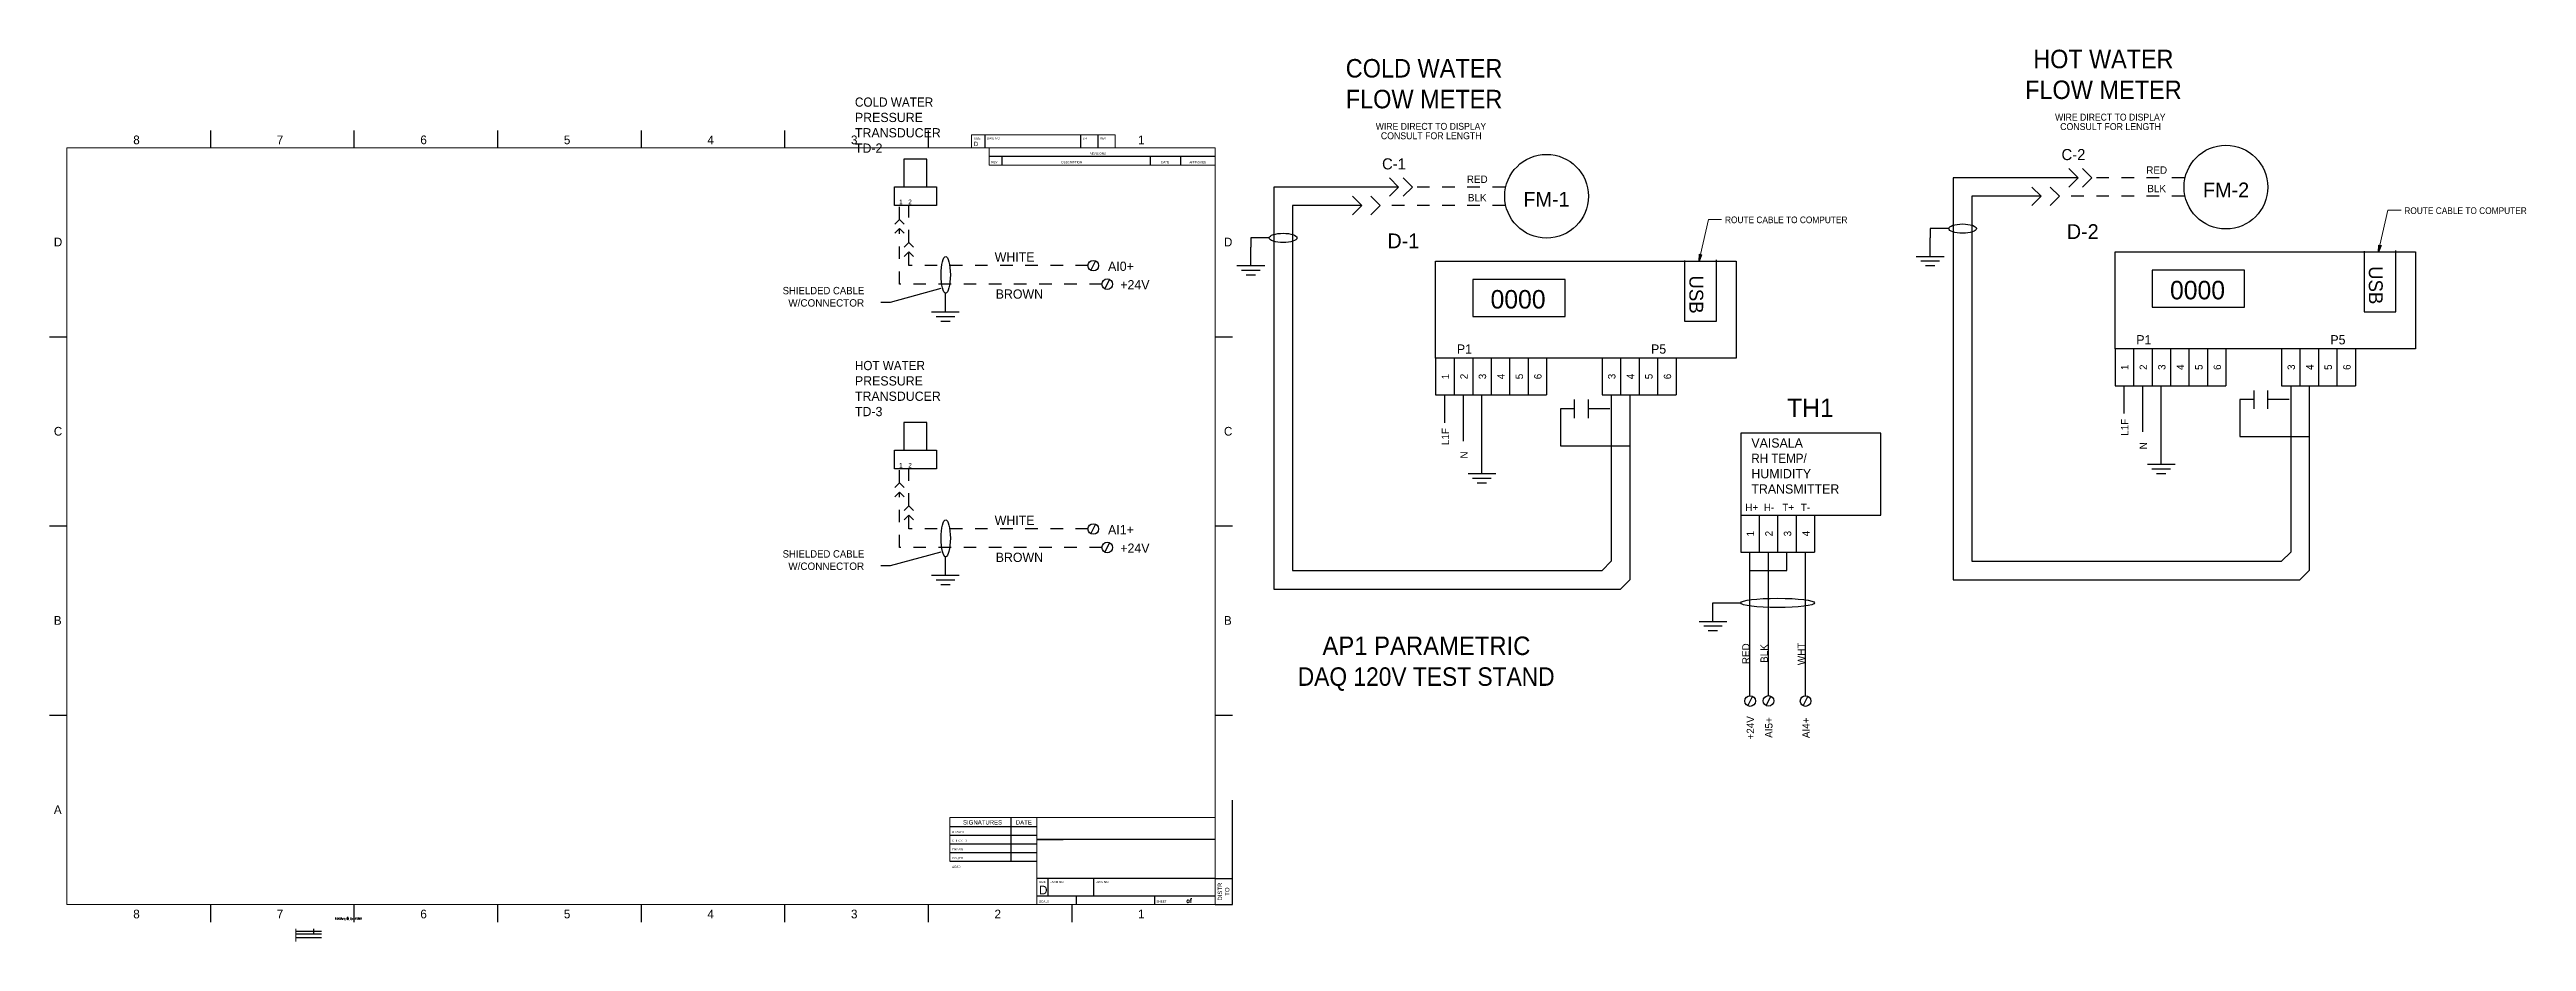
# Model space of a CAD drawing. Header units: inches. Extents: x 0.6 to 32.3, y 0.2 to 21.
# Drawn here: x 0.63 to 20.33, y 0.17 to 7.27 of the extents above; entities that cross this region are included whole.
import ezdxf

# ---------------------------------------------------------------- set-up
doc = ezdxf.new("R2010")
doc.units = ezdxf.units.IN
doc.header["$MEASUREMENT"] = 0
doc.linetypes.add('HIDDEN', pattern=[0.075, 0.05, -0.025])
for name, color, linetype in [('COMP', 3, 'Continuous'), ('DASH', 3, 'HIDDEN'), ('DEVICE', 3, 'Continuous'), ('HIDDEN', 3, 'HIDDEN'), ('SLD-0', 7, 'Continuous'), ('TEXT', 4, 'Continuous'), ('TLEBLK', 5, 'Continuous'), ('WIRE', 1, 'Continuous'), ('WIRE_BIG', 1, 'Continuous')]:
    doc.layers.add(name, color=color, linetype=linetype)
doc.styles.add('SLDTEXTSTYLE0', font='TXT')
doc.styles.add('SLDTEXTSTYLE1', font='TXT', dxfattribs={"width": 0.928571})
doc.styles.add('SLDTEXTSTYLE10', font='TXT', dxfattribs={"width": 0.9375})
doc.styles.add('SLDTEXTSTYLE13', font='TXT', dxfattribs={"width": 0.944444})
doc.styles.add('SLDTEXTSTYLE14', font='TXT', dxfattribs={"width": 0.964286})
doc.styles.add('SLDTEXTSTYLE15', font='TXT', dxfattribs={"width": 0.921053})
doc.styles.add('SLDTEXTSTYLE16', font='TXT', dxfattribs={"width": 0.95})
doc.styles.add('SLDTEXTSTYLE2', font='TXT', dxfattribs={"width": 0.916667})
doc.styles.add('SLDTEXTSTYLE23', font='TXT', dxfattribs={"width": 0.931818})
doc.styles.add('SLDTEXTSTYLE3', font='ROMANS')
doc.styles.add('SLDTEXTSTYLE31', font='TXT', dxfattribs={"width": 0.934783})

msp = doc.modelspace()

# ---------------------------------------------------------------- texts
at = {"layer": 'COMP', "style": 'SLDTEXTSTYLE0'}
for s, insert, char_height, attachment_point in [('0000', (12.31, 5.357), 0.1471, 2), ('0000', (17.715, 5.43), 0.1471, 2), ('H+', (14.118, 3.657), 0.0588, 1), ('H-', (14.265, 3.657), 0.0588, 1), ('T+', (14.412, 3.657), 0.0588, 1), ('T-', (14.559, 3.657), 0.0588, 1)]:
    msp.add_mtext(s, dxfattribs=dict(at, insert=insert, char_height=char_height, attachment_point=attachment_point))
at = {"layer": 'COMP', "char_height": 0.0588, "attachment_point": 2, "rotation": 90, "style": 'SLDTEXTSTYLE0'}
for s, insert in [('1', (17.107, 4.742)), ('2', (17.254, 4.743)), ('3', (17.401, 4.743)), ('4', (17.549, 4.743)), ('5', (17.696, 4.743)), ('6', (17.843, 4.743)), ('3', (18.431, 4.743)), ('4', (18.579, 4.743)), ('5', (18.725, 4.743)), ('6', (18.874, 4.743)), ('1', (11.703, 4.669)), ('2', (11.85, 4.669)), ('3', (11.997, 4.669)), ('4', (12.144, 4.669)), ('5', (12.291, 4.669)), ('6', (12.438, 4.669)), ('3', (13.026, 4.669)), ('4', (13.175, 4.669)), ('5', (13.321, 4.669)), ('6', (13.469, 4.669)), ('1', (14.129, 3.418)), ('2', (14.276, 3.419)), ('3', (14.424, 3.419)), ('4', (14.571, 3.419))]:
    msp.add_mtext(s, dxfattribs=dict(at, insert=insert))
at = {"layer": 'DEVICE', "char_height": 0.1103, "attachment_point": 2, "rotation": 270, "style": 'SLDTEXTSTYLE0'}
for insert in [(19.188, 5.395), (13.783, 5.321)]:
    msp.add_mtext('USB', dxfattribs=dict(at, insert=insert))
at = {"layer": 'TEXT'}
for s, insert, char_height, attachment_point, style in [('C-1', (11.323, 6.405), 0.0882, 2, 'SLDTEXTSTYLE0'), ('C-2', (16.728, 6.479), 0.0882, 2, 'SLDTEXTSTYLE0'), ('RED', (17.39, 6.341), 0.0588, 2, 'SLDTEXTSTYLE0'), ('RED', (11.985, 6.268), 0.0588, 2, 'SLDTEXTSTYLE0'), ('BLK', (11.985, 6.121), 0.0588, 2, 'SLDTEXTSTYLE0'), ('FM-1', (12.536, 6.138), 0.1176, 2, 'SLDTEXTSTYLE0'), ('BLK', (17.39, 6.194), 0.0588, 2, 'SLDTEXTSTYLE0'), ('FM-2', (17.942, 6.212), 0.1176, 2, 'SLDTEXTSTYLE0'), ('1', (7.386, 6.077), 0.0368, 1, 'SLDTEXTSTYLE0'), ('2', (7.459, 6.077), 0.0368, 1, 'SLDTEXTSTYLE0'), ('ROUTE CABLE TO COMPUTER', (13.956, 5.942), 0.05294, 1, 'SLDTEXTSTYLE31'), ('ROUTE CABLE TO COMPUTER', (19.36, 6.015), 0.05294, 1, 'SLDTEXTSTYLE31'), ('D-1', (11.397, 5.807), 0.1176, 2, 'SLDTEXTSTYLE0'), ('D-2', (16.802, 5.881), 0.1176, 2, 'SLDTEXTSTYLE0'), ('WHITE', (8.305, 5.656), 0.0735, 2, 'SLDTEXTSTYLE0'), ('AI0+', (9.151, 5.583), 0.0735, 2, 'SLDTEXTSTYLE0'), ('BROWN', (8.343, 5.362), 0.0735, 2, 'SLDTEXTSTYLE0'), ('+24V', (9.262, 5.436), 0.0735, 2, 'SLDTEXTSTYLE0'), ('P1', (17.288, 4.998), 0.0735, 2, 'SLDTEXTSTYLE0'), ('P5', (18.832, 4.998), 0.0735, 2, 'SLDTEXTSTYLE0'), ('P1', (11.883, 4.924), 0.0735, 2, 'SLDTEXTSTYLE0'), ('P5', (13.428, 4.924), 0.0735, 2, 'SLDTEXTSTYLE0'), ('TH1', (14.635, 4.493), 0.1471, 2, 'SLDTEXTSTYLE0'), ('1', (7.386, 3.981), 0.0368, 1, 'SLDTEXTSTYLE0'), ('2', (7.459, 3.981), 0.0368, 1, 'SLDTEXTSTYLE0'), ('WHITE', (8.305, 3.561), 0.0735, 2, 'SLDTEXTSTYLE0'), ('AI1+', (9.151, 3.487), 0.0735, 2, 'SLDTEXTSTYLE0'), ('BROWN', (8.343, 3.267), 0.0735, 2, 'SLDTEXTSTYLE0'), ('+24V', (9.262, 3.34), 0.0735, 2, 'SLDTEXTSTYLE0')]:
    msp.add_mtext(s, dxfattribs=dict(at, insert=insert, char_height=char_height, attachment_point=attachment_point, style=style))
at = {"layer": 'TEXT', "char_height": 0.0588, "attachment_point": 2, "rotation": 90, "style": 'SLDTEXTSTYLE0'}
for s, insert in [('L1F', (11.703, 4.191)), ('L1F', (17.107, 4.265)), ('N', (17.254, 4.118)), ('N', (11.85, 4.044)), ('RED', (14.093, 2.463)), ('BLK', (14.238, 2.465)), ('WHT', (14.534, 2.462)), ('+24V', (14.129, 1.874)), ('AI5+', (14.275, 1.876)), ('AI4+', (14.571, 1.874))]:
    msp.add_mtext(s, dxfattribs=dict(at, insert=insert))

# ---------------------------------------------------------------- blocks, each defined once
blk = doc.blocks.new('GND')
at = {"layer": 'WIRE_BIG'}
for p, q in [((0, -0.5), (0, 0)), ((-0.375, -0.5), (0.375, -0.5)), ((-0.25, -0.625), (0.25, -0.625)), ((-0.125, -0.75), (0.125, -0.75))]:
    blk.add_line(p, q, dxfattribs=at)
blk = doc.blocks.new('CIR')
at = {"layer": 'TLEBLK'}
for centre, radius in [((0, 0), 1.56), ((0, 0), 1.5), ((-1.2, 0), 0.0509), ((-1.2, 0), 0.0625), ((-1.2, 0), 0.0447), ((0, 1.2), 0.0625), ((0, 1.2), 0.0509), ((0, 1.2), 0.0447), ((1.3, 0), 0.0625), ((1.3, 0), 0.0509), ((1.3, 0), 0.0447), ((0, -1.3), 0.0625), ((0, -1.3), 0.0509), ((0, -1.3), 0.0447)]:
    blk.add_circle(centre, radius, dxfattribs=at)
for centre, start, end in [((-1.1, 0.2), 153.43495, 243.43495), ((0.3, 1.1), 63.43495, 153.43495), ((1.1, -0.2), 333.43495, 63.43495), ((-0.2, -1.1), 243.43495, 333.43495)]:
    blk.add_arc(centre, 0.28, start, end, dxfattribs=at)
blk = doc.blocks.new('GELOGO')
at = {"layer": 'SLD-0', "color": 1, "linetype": 'Continuous', "lineweight": 15}
blk.add_line((26.62, 2.75), (26.62, 1.5), dxfattribs=at)
at = {"layer": 'TLEBLK', "linetype": 'Continuous'}
for p, q in [((26.62, 2.5), (29.12, 2.5)), ((28.38, 2.25), (28.38, 2.75)), ((26.62, 2.25), (29.12, 2.25)), ((26.62, 1.88), (29.12, 1.88))]:
    blk.add_line(p, q, dxfattribs=at)
at = {"layer": 'TLEBLK'}
for p, q in [((30.46, 3.8), (30.54, 3.8)), ((30.46, 3.7), (30.53, 3.7)), ((30.51, 3.75), (30.51, 3.73)), ((30.51, 3.73), (30.53, 3.73)), ((30.54, 3.8), (30.54, 3.81)), ((30.61, 3.8), (30.69, 3.8)), ((30.61, 3.76), (30.66, 3.76)), ((30.66, 3.74), (30.61, 3.74)), ((30.61, 3.7), (30.69, 3.7)), ((30.61, 3.69), (30.69, 3.69)), ((30.66, 3.76), (30.66, 3.74)), ((30.69, 3.8), (30.69, 3.81)), ((30.69, 3.7), (30.69, 3.69)), ((30.69, 3.69), (30.69, 3.7)), ((30.74, 3.81), (30.76, 3.81)), ((30.74, 3.69), (30.76, 3.69)), ((30.83, 3.81), (30.84, 3.81)), ((30.83, 3.69), (30.84, 3.69)), ((30.91, 3.8), (30.99, 3.8)), ((30.91, 3.76), (30.95, 3.76)), ((30.95, 3.74), (30.91, 3.74)), ((30.91, 3.7), (30.99, 3.7)), ((30.91, 3.69), (30.99, 3.69)), ((30.95, 3.76), (30.95, 3.74)), ((30.99, 3.8), (30.99, 3.81)), ((30.99, 3.69), (30.99, 3.7)), ((30.99, 3.7), (30.99, 3.69)), ((31.04, 3.69), (31.05, 3.69)), ((31.05, 3.8), (31.12, 3.8)), ((31.05, 3.77), (31.12, 3.77)), ((31.12, 3.69), (31.14, 3.69)), ((31.19, 3.69), (31.2, 3.69)), ((31.2, 3.74), (31.27, 3.74)), ((31.23, 3.81), (31.24, 3.81)), ((31.27, 3.69), (31.29, 3.69)), ((31.34, 3.81), (31.35, 3.81)), ((31.34, 3.7), (31.44, 3.7)), ((31.44, 3.7), (31.44, 3.69)), ((31.61, 3.81), (31.61, 3.8)), ((31.61, 3.81), (31.61, 3.81)), ((31.61, 3.8), (31.61, 3.79)), ((31.61, 3.8), (31.61, 3.8)), ((31.61, 3.79), (31.62, 3.79)), ((31.61, 3.79), (31.61, 3.79)), ((31.61, 3.79), (31.61, 3.79)), ((31.61, 3.79), (31.61, 3.79)), ((31.61, 3.79), (31.61, 3.79)), ((31.62, 3.79), (31.62, 3.78)), ((31.62, 3.78), (31.63, 3.78)), ((31.62, 3.78), (31.62, 3.78)), ((31.62, 3.78), (31.62, 3.78)), ((31.62, 3.78), (31.62, 3.78)), ((31.62, 3.78), (31.62, 3.78)), ((31.62, 3.78), (31.62, 3.78)), ((31.62, 3.71), (31.63, 3.71)), ((31.62, 3.71), (31.62, 3.71)), ((31.62, 3.71), (31.62, 3.71)), ((31.62, 3.7), (31.62, 3.71)), ((31.62, 3.7), (31.62, 3.7)), ((31.62, 3.7), (31.62, 3.7)), ((31.62, 3.7), (31.62, 3.7)), ((31.62, 3.7), (31.62, 3.7)), ((31.62, 3.7), (31.62, 3.7)), ((31.62, 3.69), (31.62, 3.7)), ((31.62, 3.69), (31.62, 3.69)), ((31.62, 3.69), (31.62, 3.69)), ((31.62, 3.69), (31.62, 3.69)), ((31.62, 3.67), (31.62, 3.69)), ((31.62, 3.67), (31.62, 3.67)), ((31.62, 3.66), (31.62, 3.67)), ((31.62, 3.66), (31.62, 3.66)), ((31.62, 3.66), (31.62, 3.66)), ((31.62, 3.66), (31.62, 3.66)), ((31.62, 3.66), (31.62, 3.66)), ((31.62, 3.66), (31.62, 3.66)), ((31.62, 3.66), (31.62, 3.66)), ((31.62, 3.66), (31.62, 3.66)), ((31.62, 3.65), (31.62, 3.66)), ((31.63, 3.65), (31.62, 3.65)), ((31.63, 3.81), (31.63, 3.8)), ((31.63, 3.81), (31.63, 3.81)), ((31.63, 3.81), (31.63, 3.81)), ((31.64, 3.81), (31.63, 3.81)), ((31.63, 3.8), (31.63, 3.78)), ((31.63, 3.8), (31.63, 3.8)), ((31.63, 3.78), (31.63, 3.77)), ((31.63, 3.78), (31.63, 3.78)), ((31.63, 3.78), (31.64, 3.78)), ((31.63, 3.78), (31.63, 3.78)), ((31.63, 3.77), (31.63, 3.76)), ((31.63, 3.77), (31.63, 3.77)), ((31.63, 3.76), (31.64, 3.76)), ((31.63, 3.73), (31.64, 3.73)), ((31.63, 3.73), (31.63, 3.73)), ((31.63, 3.72), (31.63, 3.73)), ((31.63, 3.72), (31.63, 3.72)), ((31.63, 3.72), (31.63, 3.72)), ((31.63, 3.72), (31.63, 3.72)), ((31.63, 3.72), (31.63, 3.72)), ((31.63, 3.72), (31.63, 3.72)), ((31.63, 3.72), (31.63, 3.72)), ((31.63, 3.72), (31.63, 3.72)), ((31.63, 3.71), (31.63, 3.72)), ((31.63, 3.71), (31.63, 3.71)), ((31.63, 3.71), (31.63, 3.71)), ((31.63, 3.66), (31.63, 3.65)), ((31.64, 3.66), (31.63, 3.66)), ((31.64, 3.84), (31.64, 3.83)), ((31.65, 3.84), (31.64, 3.84)), ((31.64, 3.83), (31.64, 3.82)), ((31.64, 3.83), (31.64, 3.83)), ((31.64, 3.83), (31.64, 3.83)), ((31.64, 3.83), (31.64, 3.83)), ((31.64, 3.83), (31.64, 3.83)), ((31.64, 3.83), (31.64, 3.83)), ((31.64, 3.83), (31.64, 3.83)), ((31.64, 3.83), (31.64, 3.83)), ((31.64, 3.82), (31.64, 3.81)), ((31.64, 3.82), (31.64, 3.82)), ((31.64, 3.82), (31.64, 3.82)), ((31.64, 3.82), (31.64, 3.82)), ((31.64, 3.79), (31.65, 3.79)), ((31.64, 3.79), (31.64, 3.79)), ((31.64, 3.79), (31.64, 3.79)), ((31.64, 3.78), (31.64, 3.79)), ((31.64, 3.78), (31.64, 3.78)), ((31.64, 3.78), (31.64, 3.78)), ((31.64, 3.78), (31.64, 3.78)), ((31.64, 3.78), (31.64, 3.78)), ((31.64, 3.76), (31.65, 3.76)), ((31.64, 3.76), (31.64, 3.76)), ((31.64, 3.76), (31.64, 3.76)), ((31.64, 3.76), (31.64, 3.76)), ((31.64, 3.74), (31.65, 3.74)), ((31.64, 3.74), (31.64, 3.74)), ((31.64, 3.74), (31.64, 3.74)), ((31.64, 3.74), (31.64, 3.74)), ((31.64, 3.74), (31.64, 3.74)), ((31.64, 3.73), (31.64, 3.74)), ((31.64, 3.73), (31.64, 3.73)), ((31.64, 3.73), (31.64, 3.73)), ((31.64, 3.73), (31.64, 3.73)), ((31.64, 3.73), (31.64, 3.73)), ((31.64, 3.73), (31.64, 3.73)), ((31.64, 3.73), (31.64, 3.73)), ((31.64, 3.73), (31.64, 3.73)), ((31.64, 3.66), (31.64, 3.66)), ((31.64, 3.66), (31.64, 3.66)), ((31.64, 3.66), (31.64, 3.66)), ((31.64, 3.66), (31.64, 3.66)), ((31.64, 3.66), (31.64, 3.66)), ((31.65, 3.66), (31.64, 3.66)), ((31.65, 3.85), (31.65, 3.84)), ((31.65, 3.85), (31.65, 3.85)), ((31.65, 3.85), (31.65, 3.85)), ((31.66, 3.85), (31.65, 3.85)), ((31.65, 3.84), (31.65, 3.84)), ((31.65, 3.84), (31.65, 3.84)), ((31.65, 3.84), (31.65, 3.84)), ((31.65, 3.84), (31.65, 3.84)), ((31.65, 3.84), (31.65, 3.84)), ((31.65, 3.84), (31.65, 3.84)), ((31.65, 3.8), (31.66, 3.8)), ((31.65, 3.8), (31.65, 3.8)), ((31.65, 3.8), (31.65, 3.8)), ((31.65, 3.8), (31.65, 3.8)), ((31.65, 3.8), (31.65, 3.8)), ((31.65, 3.79), (31.65, 3.8)), ((31.65, 3.79), (31.65, 3.79)), ((31.65, 3.79), (31.65, 3.79)), ((31.65, 3.79), (31.65, 3.79)), ((31.65, 3.79), (31.65, 3.79)), ((31.65, 3.76), (31.66, 3.76)), ((31.65, 3.76), (31.65, 3.76)), ((31.65, 3.75), (31.66, 3.75)), ((31.65, 3.74), (31.65, 3.75)), ((31.65, 3.74), (31.65, 3.74)), ((31.65, 3.74), (31.65, 3.74)), ((31.65, 3.74), (31.65, 3.74)), ((31.65, 3.74), (31.65, 3.74)), ((31.65, 3.68), (31.65, 3.67)), ((31.65, 3.68), (31.65, 3.68)), ((31.65, 3.68), (31.65, 3.68)), ((31.66, 3.68), (31.65, 3.68)), ((31.65, 3.67), (31.65, 3.66)), ((31.65, 3.67), (31.65, 3.67)), ((31.65, 3.67), (31.65, 3.67)), ((31.65, 3.67), (31.65, 3.67)), ((31.65, 3.67), (31.65, 3.67)), ((31.65, 3.67), (31.65, 3.67)), ((31.65, 3.66), (31.65, 3.66)), ((31.65, 3.66), (31.65, 3.66)), ((31.66, 3.85), (31.66, 3.85)), ((31.66, 3.85), (31.66, 3.85)), ((31.66, 3.84), (31.66, 3.85)), ((31.66, 3.84), (31.66, 3.84)), ((31.66, 3.84), (31.66, 3.84)), ((31.67, 3.84), (31.66, 3.84)), ((31.66, 3.82), (31.67, 3.82)), ((31.66, 3.82), (31.66, 3.82)), ((31.66, 3.82), (31.66, 3.82)), ((31.66, 3.81), (31.66, 3.82)), ((31.66, 3.81), (31.66, 3.81)), ((31.66, 3.81), (31.66, 3.81)), ((31.66, 3.81), (31.66, 3.81)), ((31.66, 3.81), (31.66, 3.81)), ((31.66, 3.81), (31.66, 3.81)), ((31.66, 3.81), (31.66, 3.81)), ((31.66, 3.81), (31.66, 3.81)), ((31.66, 3.8), (31.66, 3.81)), ((31.66, 3.8), (31.66, 3.8)), ((31.66, 3.8), (31.66, 3.8)), ((31.66, 3.8), (31.66, 3.8)), ((31.66, 3.8), (31.66, 3.8)), ((31.66, 3.8), (31.66, 3.8)), ((31.66, 3.8), (31.66, 3.8)), ((31.66, 3.77), (31.67, 3.77)), ((31.66, 3.77), (31.66, 3.77)), ((31.66, 3.77), (31.66, 3.77)), ((31.66, 3.76), (31.66, 3.77)), ((31.66, 3.76), (31.66, 3.75)), ((31.67, 3.76), (31.66, 3.76)), ((31.66, 3.76), (31.66, 3.76)), ((31.66, 3.76), (31.66, 3.76)), ((31.66, 3.75), (31.67, 3.75)), ((31.66, 3.75), (31.66, 3.75)), ((31.66, 3.75), (31.66, 3.75)), ((31.66, 3.75), (31.66, 3.75)), ((31.66, 3.75), (31.66, 3.75)), ((31.66, 3.75), (31.66, 3.75)), ((31.66, 3.75), (31.66, 3.74)), ((31.66, 3.74), (31.66, 3.72)), ((31.66, 3.72), (31.66, 3.71)), ((31.66, 3.72), (31.66, 3.72)), ((31.66, 3.71), (31.66, 3.7)), ((31.66, 3.71), (31.66, 3.71)), ((31.66, 3.7), (31.66, 3.69)), ((31.66, 3.7), (31.66, 3.7)), ((31.66, 3.69), (31.66, 3.68)), ((31.66, 3.69), (31.66, 3.69)), ((31.66, 3.69), (31.66, 3.69)), ((31.66, 3.69), (31.66, 3.69)), ((31.66, 3.69), (31.66, 3.69)), ((31.66, 3.68), (31.66, 3.68)), ((31.66, 3.68), (31.66, 3.68)), ((31.67, 3.82), (31.67, 3.84)), ((31.67, 3.79), (31.67, 3.78)), ((31.67, 3.79), (31.67, 3.79)), ((31.67, 3.79), (31.67, 3.79)), ((31.67, 3.78), (31.67, 3.79)), ((31.67, 3.78), (31.67, 3.77)), ((31.67, 3.78), (31.67, 3.78)), ((31.67, 3.78), (31.67, 3.78)), ((31.67, 3.78), (31.67, 3.78)), ((31.67, 3.78), (31.67, 3.78)), ((31.67, 3.78), (31.67, 3.78)), ((31.67, 3.78), (31.67, 3.78)), ((31.67, 3.78), (31.67, 3.78)), ((31.67, 3.78), (31.67, 3.78)), ((31.67, 3.78), (31.67, 3.78)), ((31.67, 3.77), (31.67, 3.78)), ((31.67, 3.77), (31.67, 3.76)), ((31.67, 3.77), (31.67, 3.77)), ((31.67, 3.77), (31.67, 3.77)), ((31.67, 3.77), (31.67, 3.77)), ((31.67, 3.77), (31.67, 3.77)), ((31.67, 3.76), (31.68, 3.76)), ((31.67, 3.76), (31.67, 3.76)), ((31.67, 3.76), (31.67, 3.76)), ((31.67, 3.76), (31.67, 3.76)), ((31.67, 3.76), (31.67, 3.76)), ((31.67, 3.75), (31.67, 3.76)), ((31.68, 3.77), (31.69, 3.77)), ((31.68, 3.77), (31.68, 3.77)), ((31.68, 3.77), (31.68, 3.77)), ((31.68, 3.76), (31.68, 3.77)), ((31.68, 3.76), (31.68, 3.76)), ((31.68, 3.76), (31.68, 3.76)), ((31.68, 3.76), (31.68, 3.76)), ((31.68, 3.76), (31.68, 3.76)), ((31.69, 3.78), (31.7, 3.78)), ((31.69, 3.78), (31.69, 3.78)), ((31.69, 3.78), (31.69, 3.78)), ((31.69, 3.78), (31.69, 3.78)), ((31.69, 3.77), (31.69, 3.78)), ((31.69, 3.77), (31.69, 3.77)), ((31.69, 3.77), (31.69, 3.77)), ((31.69, 3.77), (31.69, 3.77)), ((31.69, 3.77), (31.69, 3.77)), ((31.69, 3.72), (31.69, 3.71)), ((31.7, 3.72), (31.69, 3.72)), ((31.69, 3.71), (31.69, 3.7)), ((31.69, 3.71), (31.69, 3.71)), ((31.69, 3.7), (31.69, 3.69)), ((31.69, 3.7), (31.69, 3.7)), ((31.69, 3.69), (31.7, 3.69)), ((31.7, 3.79), (31.71, 3.79)), ((31.7, 3.79), (31.7, 3.79)), ((31.7, 3.79), (31.7, 3.79)), ((31.7, 3.78), (31.7, 3.79)), ((31.7, 3.78), (31.7, 3.78)), ((31.7, 3.78), (31.7, 3.78)), ((31.7, 3.78), (31.7, 3.78)), ((31.7, 3.78), (31.7, 3.78)), ((31.7, 3.78), (31.7, 3.78)), ((31.7, 3.75), (31.7, 3.74)), ((31.7, 3.75), (31.7, 3.75)), ((31.7, 3.75), (31.7, 3.75)), ((31.71, 3.75), (31.7, 3.75)), ((31.7, 3.74), (31.7, 3.73)), ((31.7, 3.74), (31.7, 3.74)), ((31.7, 3.74), (31.7, 3.74)), ((31.7, 3.74), (31.7, 3.74)), ((31.7, 3.73), (31.7, 3.72)), ((31.7, 3.73), (31.7, 3.73)), ((31.7, 3.73), (31.7, 3.73)), ((31.7, 3.73), (31.7, 3.73)), ((31.7, 3.69), (31.7, 3.68)), ((31.7, 3.69), (31.7, 3.69)), ((31.7, 3.69), (31.7, 3.69)), ((31.7, 3.68), (31.7, 3.67)), ((31.7, 3.68), (31.7, 3.68)), ((31.7, 3.68), (31.7, 3.68)), ((31.7, 3.68), (31.7, 3.68)), ((31.7, 3.68), (31.7, 3.68)), ((31.7, 3.68), (31.7, 3.68)), ((31.7, 3.68), (31.7, 3.68)), ((31.7, 3.67), (31.71, 3.67)), ((31.71, 3.83), (31.71, 3.82)), ((31.71, 3.83), (31.71, 3.83)), ((31.71, 3.83), (31.71, 3.83)), ((31.72, 3.83), (31.71, 3.83)), ((31.71, 3.82), (31.71, 3.8)), ((31.71, 3.82), (31.71, 3.82)), ((31.71, 3.82), (31.71, 3.82)), ((31.71, 3.82), (31.71, 3.82)), ((31.71, 3.8), (31.71, 3.79)), ((31.71, 3.8), (31.71, 3.8)), ((31.71, 3.8), (31.71, 3.8)), ((31.71, 3.8), (31.71, 3.8)), ((31.71, 3.8), (31.72, 3.8)), ((31.71, 3.8), (31.71, 3.8)), ((31.71, 3.8), (31.71, 3.8)), ((31.71, 3.8), (31.71, 3.8)), ((31.71, 3.79), (31.71, 3.8)), ((31.71, 3.79), (31.72, 3.78)), ((31.71, 3.79), (31.71, 3.79)), ((31.71, 3.79), (31.71, 3.79)), ((31.71, 3.79), (31.71, 3.79)), ((31.71, 3.79), (31.71, 3.79)), ((31.71, 3.79), (31.71, 3.79)), ((31.71, 3.79), (31.71, 3.79)), ((31.72, 3.77), (31.71, 3.76)), ((31.71, 3.76), (31.71, 3.75)), ((31.71, 3.76), (31.71, 3.76)), ((31.71, 3.76), (31.71, 3.76)), ((31.71, 3.76), (31.71, 3.76)), ((31.71, 3.76), (31.71, 3.76)), ((31.71, 3.76), (31.71, 3.76)), ((31.71, 3.76), (31.71, 3.76)), ((31.71, 3.76), (31.71, 3.76)), ((31.71, 3.67), (31.71, 3.66)), ((31.71, 3.67), (31.71, 3.67)), ((31.71, 3.67), (31.71, 3.67)), ((31.71, 3.67), (31.71, 3.67)), ((31.71, 3.67), (31.71, 3.67)), ((31.71, 3.67), (31.71, 3.67)), ((31.71, 3.67), (31.71, 3.67)), ((31.71, 3.66), (31.72, 3.66)), ((31.71, 3.66), (31.71, 3.66)), ((31.71, 3.66), (31.71, 3.66)), ((31.71, 3.66), (31.71, 3.66)), ((31.71, 3.66), (31.71, 3.66)), ((31.72, 3.85), (31.72, 3.84)), ((31.72, 3.85), (31.72, 3.85)), ((31.72, 3.85), (31.72, 3.85)), ((31.73, 3.85), (31.72, 3.85)), ((31.72, 3.84), (31.72, 3.83)), ((31.72, 3.84), (31.72, 3.84)), ((31.72, 3.84), (31.72, 3.84)), ((31.72, 3.84), (31.72, 3.84)), ((31.72, 3.84), (31.72, 3.84)), ((31.72, 3.84), (31.72, 3.84)), ((31.72, 3.84), (31.72, 3.84)), ((31.72, 3.83), (31.72, 3.83)), ((31.72, 3.81), (31.73, 3.81)), ((31.72, 3.81), (31.72, 3.81)), ((31.72, 3.81), (31.72, 3.81)), ((31.72, 3.8), (31.72, 3.81)), ((31.72, 3.8), (31.72, 3.8)), ((31.72, 3.78), (31.73, 3.78)), ((31.72, 3.78), (31.72, 3.78)), ((31.72, 3.78), (31.72, 3.78)), ((31.72, 3.78), (31.72, 3.78)), ((31.72, 3.78), (31.72, 3.78)), ((31.72, 3.78), (31.72, 3.78)), ((31.72, 3.77), (31.72, 3.77)), ((31.72, 3.77), (31.72, 3.77)), ((31.72, 3.77), (31.72, 3.77)), ((31.72, 3.77), (31.72, 3.77)), ((31.72, 3.77), (31.72, 3.77)), ((31.72, 3.77), (31.72, 3.77)), ((31.72, 3.77), (31.72, 3.77)), ((31.72, 3.77), (31.72, 3.77)), ((31.72, 3.77), (31.72, 3.77)), ((31.73, 3.77), (31.72, 3.77)), ((31.72, 3.73), (31.72, 3.72)), ((31.72, 3.73), (31.72, 3.73)), ((31.72, 3.73), (31.72, 3.73)), ((31.72, 3.73), (31.72, 3.73)), ((31.72, 3.73), (31.72, 3.73)), ((31.73, 3.73), (31.72, 3.73)), ((31.72, 3.72), (31.72, 3.71)), ((31.72, 3.72), (31.72, 3.72)), ((31.72, 3.71), (31.72, 3.7)), ((31.72, 3.71), (31.72, 3.71)), ((31.72, 3.71), (31.72, 3.71)), ((31.72, 3.71), (31.72, 3.71)), ((31.72, 3.7), (31.72, 3.69)), ((31.72, 3.7), (31.72, 3.7)), ((31.72, 3.7), (31.72, 3.7)), ((31.72, 3.7), (31.72, 3.7)), ((31.72, 3.7), (31.72, 3.7)), ((31.72, 3.7), (31.72, 3.7)), ((31.72, 3.69), (31.73, 3.69)), ((31.72, 3.66), (31.73, 3.66)), ((31.72, 3.66), (31.72, 3.66)), ((31.73, 3.85), (31.73, 3.85)), ((31.73, 3.85), (31.73, 3.85)), ((31.73, 3.83), (31.73, 3.85)), ((31.73, 3.83), (31.73, 3.83)), ((31.73, 3.83), (31.73, 3.83)), ((31.73, 3.83), (31.73, 3.83)), ((31.73, 3.82), (31.73, 3.83)), ((31.73, 3.82), (31.73, 3.82)), ((31.73, 3.82), (31.73, 3.82)), ((31.73, 3.82), (31.73, 3.82)), ((31.73, 3.81), (31.73, 3.82)), ((31.73, 3.81), (31.73, 3.81)), ((31.73, 3.81), (31.73, 3.81)), ((31.73, 3.78), (31.73, 3.77)), ((31.73, 3.78), (31.73, 3.78)), ((31.73, 3.77), (31.73, 3.78)), ((31.73, 3.78), (31.73, 3.77)), ((31.73, 3.77), (31.73, 3.77)), ((31.73, 3.77), (31.73, 3.77)), ((31.73, 3.74), (31.73, 3.73)), ((31.73, 3.74), (31.73, 3.74)), ((31.73, 3.74), (31.73, 3.74)), ((31.75, 3.74), (31.73, 3.74)), ((31.73, 3.73), (31.73, 3.73)), ((31.73, 3.73), (31.73, 3.73)), ((31.73, 3.7), (31.73, 3.7)), ((31.73, 3.69), (31.73, 3.7)), ((31.73, 3.66), (31.74, 3.66)), ((31.73, 3.66), (31.73, 3.66)), ((31.73, 3.66), (31.73, 3.66)), ((31.73, 3.66), (31.73, 3.66)), ((31.73, 3.66), (31.73, 3.66)), ((31.73, 3.66), (31.73, 3.66)), ((31.73, 3.66), (31.73, 3.66)), ((31.74, 3.67), (31.75, 3.67)), ((31.74, 3.66), (31.74, 3.67)), ((31.74, 3.66), (31.74, 3.66)), ((31.74, 3.66), (31.74, 3.66)), ((31.74, 3.66), (31.74, 3.66)), ((31.74, 3.66), (31.74, 3.66)), ((31.74, 3.66), (31.74, 3.66)), ((31.74, 3.66), (31.74, 3.66)), ((31.75, 3.74), (31.75, 3.74)), ((31.75, 3.74), (31.75, 3.74)), ((31.75, 3.73), (31.75, 3.74)), ((31.75, 3.73), (31.75, 3.73)), ((31.75, 3.73), (31.75, 3.73)), ((31.75, 3.73), (31.75, 3.73)), ((31.75, 3.73), (31.75, 3.73)), ((31.75, 3.73), (31.75, 3.73)), ((31.75, 3.73), (31.75, 3.73)), ((31.75, 3.73), (31.75, 3.73)), ((31.75, 3.72), (31.75, 3.73)), ((31.76, 3.72), (31.75, 3.72)), ((31.75, 3.69), (31.76, 3.69)), ((31.75, 3.69), (31.75, 3.69)), ((31.75, 3.69), (31.75, 3.69)), ((31.75, 3.68), (31.75, 3.69)), ((31.75, 3.68), (31.75, 3.68)), ((31.75, 3.68), (31.75, 3.68)), ((31.75, 3.68), (31.75, 3.68)), ((31.75, 3.68), (31.75, 3.68)), ((31.75, 3.68), (31.75, 3.68)), ((31.75, 3.67), (31.75, 3.68)), ((31.75, 3.67), (31.75, 3.67)), ((31.75, 3.67), (31.75, 3.67)), ((31.75, 3.67), (31.75, 3.67)), ((31.75, 3.67), (31.75, 3.67)), ((31.76, 3.72), (31.76, 3.72)), ((31.76, 3.72), (31.76, 3.72)), ((31.76, 3.7), (31.76, 3.72)), ((31.76, 3.7), (31.76, 3.7)), ((31.76, 3.69), (31.76, 3.7)), ((31.95, 3.8), (32.04, 3.8)), ((31.95, 3.76), (32, 3.76)), ((32, 3.74), (31.95, 3.74)), ((31.95, 3.7), (32.04, 3.7)), ((31.95, 3.69), (32.04, 3.69)), ((32, 3.76), (32, 3.74)), ((32.04, 3.8), (32.04, 3.81)), ((32.04, 3.7), (32.04, 3.69)), ((32.04, 3.69), (32.04, 3.7)), ((32.09, 3.81), (32.1, 3.81)), ((32.09, 3.7), (32.19, 3.7)), ((32.19, 3.7), (32.19, 3.69)), ((32.25, 3.8), (32.33, 3.8)), ((32.25, 3.76), (32.3, 3.76)), ((32.3, 3.74), (32.25, 3.74)), ((32.25, 3.7), (32.33, 3.7)), ((32.25, 3.69), (32.33, 3.69)), ((32.3, 3.76), (32.3, 3.74)), ((32.33, 3.8), (32.33, 3.81)), ((32.33, 3.69), (32.33, 3.7)), ((32.33, 3.7), (32.33, 3.69)), ((32.4, 3.8), (32.46, 3.8)), ((32.4, 3.7), (32.46, 3.7)), ((32.47, 3.79), (32.48, 3.79)), ((32.47, 3.71), (32.48, 3.71)), ((32.54, 3.81), (32.54, 3.8)), ((32.54, 3.8), (32.64, 3.8)), ((32.58, 3.69), (32.6, 3.69)), ((32.64, 3.8), (32.64, 3.81)), ((32.69, 3.69), (32.7, 3.69)), ((32.7, 3.8), (32.77, 3.8)), ((32.7, 3.77), (32.77, 3.77)), ((32.77, 3.69), (32.79, 3.69)), ((32.84, 3.81), (32.84, 3.8)), ((32.84, 3.8), (32.89, 3.8)), ((32.84, 3.7), (32.89, 3.7)), ((32.84, 3.69), (32.84, 3.7)), ((32.89, 3.8), (32.89, 3.81)), ((32.89, 3.7), (32.89, 3.69)), ((32.96, 3.8), (33.02, 3.8)), ((32.96, 3.7), (33.02, 3.7)), ((33.03, 3.79), (33.04, 3.79)), ((33.03, 3.71), (33.04, 3.71))]:
    blk.add_line(p, q, dxfattribs=at)
at = {"color": 7, "linetype": 'Continuous', "xscale": 0.02757352941176471, "yscale": 0.02757352941176471, "zscale": 0.02757352941176471}
blk.add_blockref('CIR', (31.69, 3.75), dxfattribs=at)
at = {"layer": 'TLEBLK', "style": 'SLDTEXTSTYLE0'}
for s, insert, char_height, attachment_point in [('G', (30.45, 3.8), 0.125, 1), ('G', (30.46, 3.8), 0.125, 1), ('E', (30.59, 3.8), 0.125, 1), ('E', (30.61, 3.8), 0.125, 1), ('N', (30.74, 3.8), 0.125, 1), ('N', (30.76, 3.8), 0.125, 1), ('E', (30.89, 3.8), 0.125, 1), ('E', (30.91, 3.8), 0.125, 1), ('R', (31.04, 3.8), 0.125, 1), ('R', (31.05, 3.8), 0.125, 1), ('A', (31.19, 3.8), 0.125, 1), ('A', (31.2, 3.8), 0.125, 1), ('DEPT', (31.5, 3.56), 0.0625, 3), ('L', (31.34, 3.8), 0.125, 1), ('L', (31.35, 3.8), 0.125, 1), ('LCTN', (31.88, 3.56), 0.0625, 1), ('E', (31.94, 3.8), 0.125, 1), ('E', (31.95, 3.8), 0.125, 1), ('L', (32.09, 3.8), 0.125, 1), ('L', (32.1, 3.8), 0.125, 1), ('E', (32.23, 3.8), 0.125, 1), ('E', (32.25, 3.8), 0.125, 1), ('C', (32.38, 3.8), 0.125, 1), ('C', (32.4, 3.8), 0.125, 1), ('T', (32.54, 3.8), 0.125, 1), ('T', (32.55, 3.8), 0.125, 1), ('R', (32.69, 3.8), 0.125, 1), ('R', (32.7, 3.8), 0.125, 1), ('I', (32.84, 3.8), 0.125, 1), ('I', (32.85, 3.8), 0.125, 1), ('C', (32.95, 3.8), 0.125, 1), ('C', (32.96, 3.8), 0.125, 1)]:
    blk.add_mtext(s, dxfattribs=dict(at, insert=insert, char_height=char_height, attachment_point=attachment_point))
blk = doc.blocks.new('DTIT')
at = {"layer": 'SLD-0', "color": 1, "linetype": 'Continuous', "lineweight": 15}
for p, q in [((0.75, 22.375), (33.75, 22.375)), ((0.75, 0.625), (0.75, 22.375)), ((33.75, 22.375), (33.75, 0.625)), ((33.75, 0.625), (0.75, 0.625))]:
    blk.add_line(p, q, dxfattribs=at)
at = {"layer": 'TLEBLK'}
for p, q in [((4.875, 22.875), (4.875, 22.375)), ((9, 22.875), (9, 22.375)), ((13.125, 22.875), (13.125, 22.375)), ((17.25, 22.875), (17.25, 22.375)), ((21.375, 22.875), (21.375, 22.375)), ((25.5, 22.875), (25.5, 22.375)), ((27.125, 22.75), (27.125, 22.375)), ((33.75, 22.125), (27.25, 22.125)), ((27.625, 21.875), (27.625, 22.125)), ((29.875, 22.75), (29.875, 22.375)), ((30.375, 22.75), (30.375, 22.375)), ((31.875, 22.125), (31.875, 21.875)), ((32.75, 22.125), (32.75, 21.875)), ((0.75, 16.938), (0.25, 16.938)), ((34.25, 16.938), (33.75, 16.938)), ((0.75, 11.5), (0.25, 11.5)), ((34.25, 11.5), (33.75, 11.5)), ((0.75, 6.062), (0.25, 6.062)), ((34.25, 6.062), (33.75, 6.062)), ((34.25, 0.625), (34.25, 3.625)), ((26.125, 2.875), (28.625, 2.875)), ((27.875, 3.125), (27.875, 1.875)), ((26.125, 2.625), (28.625, 2.625)), ((26.125, 2.375), (28.625, 2.375)), ((28.625, 2.5), (29.375, 2.5)), ((33.75, 2.5), (28.625, 2.5)), ((28.625, 2.5), (29.375, 2.5)), ((26.125, 2.125), (28.625, 2.125)), ((26.125, 1.875), (28.625, 1.875)), ((33.75, 1.375), (28.625, 1.375)), ((28.625, 0.875), (33.75, 0.875)), ((28.938, 1.375), (28.938, 0.875)), ((29.75, 0.875), (29.75, 0.625)), ((30.25, 1.375), (30.25, 0.875)), ((32, 0.875), (32, 0.625)), ((33.75, 1.375), (34.25, 1.375)), ((4.875, 0.625), (4.875, 0.125)), ((9, 0.625), (9, 0.125)), ((13.125, 0.625), (13.125, 0.125)), ((17.25, 0.625), (17.25, 0.125)), ((21.375, 0.625), (21.375, 0.125)), ((25.5, 0.625), (25.5, 0.125)), ((29.625, 0.625), (29.625, 0.125))]:
    blk.add_line(p, q, dxfattribs=at)
at = {"layer": 'TLEBLK', "color": 1, "lineweight": 15}
for p, q in [((26.75, 22.375), (26.75, 22.75)), ((26.75, 22.75), (30.875, 22.75)), ((27.25, 21.875), (27.25, 22.375)), ((30.875, 22.75), (30.875, 22.375)), ((33.75, 21.875), (27.25, 21.875)), ((26.125, 3.125), (26.125, 1.875)), ((33.75, 3.125), (26.125, 3.125)), ((28.625, 3.125), (28.625, 0.625))]:
    blk.add_line(p, q, dxfattribs=at)
at = {"layer": 'TLEBLK', "linetype": 'Continuous'}
blk.add_line((33.75, 0.625), (34.25, 0.625), dxfattribs=at)
at = {"color": 7, "linetype": 'Continuous', "xscale": 0.2941176470588235, "yscale": 0.2941176470588235, "zscale": 0.2941176470588235}
blk.add_blockref('GELOGO', (-0.5, -0.875), dxfattribs=at)
at = {"layer": 'TLEBLK'}
for s, insert, char_height, attachment_point, style in [('8', (2.75, 22.731), 0.25, 2, 'SLDTEXTSTYLE0'), ('7', (6.875, 22.731), 0.25, 2, 'SLDTEXTSTYLE0'), ('6', (11, 22.731), 0.25, 2, 'SLDTEXTSTYLE0'), ('5', (15.125, 22.731), 0.25, 2, 'SLDTEXTSTYLE0'), ('4', (19.25, 22.731), 0.25, 2, 'SLDTEXTSTYLE0'), ('3', (23.375, 22.731), 0.25, 2, 'SLDTEXTSTYLE0'), ('SIZE', (26.812, 22.683), 0.0625, 1, 'SLDTEXTSTYLE0'), ('D', (26.812, 22.553), 0.125, 1, 'SLDTEXTSTYLE0'), ('DWG NO', (27.188, 22.683), 0.0625, 1, 'SLDTEXTSTYLE2'), ('SH', (29.938, 22.683), 0.0625, 1, 'SLDTEXTSTYLE0'), ('REVISIONS', (30.374, 22.245), 0.0625, 2, 'SLDTEXTSTYLE0'), ('REV', (30.438, 22.683), 0.0625, 1, 'SLDTEXTSTYLE0'), ('1', (31.624, 22.731), 0.25, 2, 'SLDTEXTSTYLE0'), ('REV', (27.312, 21.995), 0.0625, 1, 'SLDTEXTSTYLE0'), ('DESCRIPTION', (29.625, 21.995), 0.0625, 2, 'SLDTEXTSTYLE0'), ('DATE', (32.313, 21.995), 0.0625, 2, 'SLDTEXTSTYLE0'), ('APPROVED', (33.25, 21.995), 0.0625, 2, 'SLDTEXTSTYLE0'), ('D', (0.375, 19.794), 0.25, 1, 'SLDTEXTSTYLE0'), ('D', (34, 19.794), 0.25, 1, 'SLDTEXTSTYLE0'), ('C', (0.375, 14.356), 0.25, 1, 'SLDTEXTSTYLE0'), ('C', (34, 14.356), 0.25, 1, 'SLDTEXTSTYLE0'), ('B', (0.375, 8.919), 0.25, 1, 'SLDTEXTSTYLE0'), ('B', (34, 8.919), 0.25, 1, 'SLDTEXTSTYLE0'), ('A', (0.375, 3.481), 0.25, 1, 'SLDTEXTSTYLE0'), ('SIGNATURES', (27.063, 3.053), 0.125, 2, 'SLDTEXTSTYLE0'), ('DATE', (28.25, 3.053), 0.125, 2, 'SLDTEXTSTYLE0'), ('CHECKED', (26.188, 2.495), 0.0625, 1, 'SLDTEXTSTYLE0'), ('DRAWN', (26.188, 2.745), 0.0625, 1, 'SLDTEXTSTYLE0'), ('ENGRG', (26.188, 2.245), 0.0625, 1, 'SLDTEXTSTYLE0'), ('ACAD', (26.188, 1.745), 0.0625, 1, 'SLDTEXTSTYLE0'), ('ISSUED', (26.188, 1.995), 0.0625, 1, 'SLDTEXTSTYLE0'), ('SIZE', (28.688, 1.308), 0.0625, 1, 'SLDTEXTSTYLE0'), ('SCALE', (28.688, 0.745), 0.0625, 1, 'SLDTEXTSTYLE0'), ('D', (28.688, 1.169), 0.25, 1, 'SLDTEXTSTYLE0'), ('FSCM NO', (29, 1.308), 0.0625, 1, 'SLDTEXTSTYLE1'), ('DWG NO', (30.312, 1.308), 0.0625, 1, 'SLDTEXTSTYLE2'), ('SHEET', (32.062, 0.745), 0.0625, 1, 'SLDTEXTSTYLE0'), ('of', (33, 0.803), 0.125, 2, 'SLDTEXTSTYLE3'), ('8', (2.75, 0.481), 0.25, 2, 'SLDTEXTSTYLE0'), ('7', (6.875, 0.481), 0.25, 2, 'SLDTEXTSTYLE0'), ('6', (11, 0.481), 0.25, 2, 'SLDTEXTSTYLE0'), ('5', (15.125, 0.481), 0.25, 2, 'SLDTEXTSTYLE0'), ('4', (19.25, 0.481), 0.25, 2, 'SLDTEXTSTYLE0'), ('3', (23.375, 0.481), 0.25, 2, 'SLDTEXTSTYLE0'), ('2', (27.5, 0.481), 0.25, 2, 'SLDTEXTSTYLE0'), ('1', (31.624, 0.481), 0.25, 2, 'SLDTEXTSTYLE0')]:
    blk.add_mtext(s, dxfattribs=dict(at, insert=insert, char_height=char_height, attachment_point=attachment_point, style=style))
at = {"layer": 'TLEBLK', "char_height": 0.125, "attachment_point": 2, "rotation": 90, "style": 'SLDTEXTSTYLE0'}
for s, insert in [('DISTR', (33.822, 1)), ('TO', (34.03, 1))]:
    blk.add_mtext(s, dxfattribs=dict(at, insert=insert))
blk = doc.blocks.new('DTIT2')
at = {"color": 7, "linetype": 'Continuous', "xscale": 0.5882352941176471, "yscale": 0.5882352941176471, "zscale": 0.5882352941176471}
blk.add_blockref('DTIT', (-0.375, 0), dxfattribs=at)
blk = doc.blocks.new('SW_NOTE_2')
at = {"layer": 'TEXT', "color": 0, "char_height": 0.1471, "attachment_point": 2, "style": 'SLDTEXTSTYLE16'}
for s, insert in [('COLD WATER', (0.79, 0.19)), ('FLOW METER', (0.79, -0.055))]:
    blk.add_mtext(s, dxfattribs=dict(at, insert=insert))
blk = doc.blocks.new('SW_NOTE_4')
at = {"layer": 'TEXT', "color": 0, "char_height": 0.05515, "attachment_point": 2}
for s, insert, style in [('WIRE DIRECT TO DISPLAY', (0.611, 0.071), 'SLDTEXTSTYLE23'), ('CONSULT FOR LENGTH', (0.613, -0.004), 'SLDTEXTSTYLE13')]:
    blk.add_mtext(s, dxfattribs=dict(at, insert=insert, style=style))
blk = doc.blocks.new('SW_NOTE_8')
at = {"layer": 'SLD-0', "color": 0, "char_height": 0.0735, "attachment_point": 1}
for s, insert, style in [('COLD WATER', (0, 0.095), 'SLDTEXTSTYLE16'), ('TRANSDUCER', (0, -0.149), 'SLDTEXTSTYLE0'), ('PRESSURE', (0, -0.027), 'SLDTEXTSTYLE0'), ('TD-2', (0, -0.271), 'SLDTEXTSTYLE0')]:
    blk.add_mtext(s, dxfattribs=dict(at, insert=insert, style=style))
blk = doc.blocks.new('SW_NOTE_9')
at = {"layer": 'TEXT', "color": 0, "char_height": 0.05882, "attachment_point": 3}
for s, insert, style in [('SHIELDED CABLE', (0.837, 0.076), 'SLDTEXTSTYLE14'), ('W/CONNECTOR', (0.836, -0.022), 'SLDTEXTSTYLE0')]:
    blk.add_mtext(s, dxfattribs=dict(at, insert=insert, style=style))
blk = doc.blocks.new('SW_NOTE_10')
at = {"layer": 'TEXT', "color": 0, "attachment_point": 1}
for s, insert, char_height, style in [('VAISALA', (0, 0.095), 0.0735, 'SLDTEXTSTYLE0'), ('RH TEMP/', (0, -0.027), 0.0735, 'SLDTEXTSTYLE10'), ('HUMIDITY', (0, -0.149), 0.0735, 'SLDTEXTSTYLE0'), ('TRANSMITTER', (0, -0.271), 0.07353, 'SLDTEXTSTYLE0')]:
    blk.add_mtext(s, dxfattribs=dict(at, insert=insert, char_height=char_height, style=style))
blk = doc.blocks.new('SW_NOTE_12')
at = {"layer": 'SLD-0', "color": 0, "char_height": 0.0735, "attachment_point": 1}
for s, insert, style in [('HOT WATER', (0, 0.095), 'SLDTEXTSTYLE13'), ('TRANSDUCER', (0, -0.149), 'SLDTEXTSTYLE0'), ('PRESSURE', (0, -0.027), 'SLDTEXTSTYLE0'), ('TD-3', (0, -0.271), 'SLDTEXTSTYLE0')]:
    blk.add_mtext(s, dxfattribs=dict(at, insert=insert, style=style))
blk = doc.blocks.new('SW_NOTE_13')
at = {"layer": 'TEXT', "color": 0, "char_height": 0.05882, "attachment_point": 3}
for s, insert, style in [('SHIELDED CABLE', (0.837, 0.076), 'SLDTEXTSTYLE14'), ('W/CONNECTOR', (0.836, -0.022), 'SLDTEXTSTYLE0')]:
    blk.add_mtext(s, dxfattribs=dict(at, insert=insert, style=style))
blk = doc.blocks.new('SW_NOTE_15')
at = {"layer": 'TEXT', "color": 0, "char_height": 0.1471, "attachment_point": 2}
for s, insert, style in [('HOT WATER', (0.713, 0.19), 'SLDTEXTSTYLE13'), ('FLOW METER', (0.713, -0.055), 'SLDTEXTSTYLE16')]:
    blk.add_mtext(s, dxfattribs=dict(at, insert=insert, style=style))
blk = doc.blocks.new('SW_NOTE_16')
at = {"layer": 'TEXT', "color": 0, "char_height": 0.05515, "attachment_point": 2}
for s, insert, style in [('WIRE DIRECT TO DISPLAY', (0.611, 0.071), 'SLDTEXTSTYLE23'), ('CONSULT FOR LENGTH', (0.613, -0.004), 'SLDTEXTSTYLE13')]:
    blk.add_mtext(s, dxfattribs=dict(at, insert=insert, style=style))
blk = doc.blocks.new('SW_NOTE_18')
at = {"layer": 'TEXT', "color": 0, "char_height": 0.14706, "attachment_point": 2}
for s, insert, style in [('AP1 PARAMETRIC', (1.02, 0.19), 'SLDTEXTSTYLE14'), ('DAQ 120V TEST STAND', (1.018, -0.055), 'SLDTEXTSTYLE15')]:
    blk.add_mtext(s, dxfattribs=dict(at, insert=insert, style=style))

# ---------------------------------------------------------------- hatches: boundary and pattern name
at = {"layer": 'TEXT'}
for points in [[(19.157, 5.715), (19.175, 5.712), (19.154, 5.662)], [(13.753, 5.642), (13.77, 5.638), (13.75, 5.588)]]:
    msp.add_hatch(color=256, dxfattribs=at).paths.add_polyline_path(points, flags=0)

# ---------------------------------------------------------------- linework, layer by layer
at = {"layer": 'COMP', "linetype": 'Continuous'}
for p, q in [((8.949, 5.589), (8.912, 5.516)), ((9.059, 5.442), (9.023, 5.369)), ((8.949, 3.494), (8.912, 3.42)), ((9.059, 3.347), (9.023, 3.273)), ((14.174, 2.125), (14.137, 2.052)), ((14.32, 2.126), (14.283, 2.053)), ((14.615, 2.125), (14.578, 2.052))]:
    msp.add_line(p, q, dxfattribs=at)
at = {"layer": 'COMP'}
for p, q in [((11.654, 4.816), (11.654, 5.588)), ((11.654, 5.588), (14.044, 5.588)), ((14.044, 5.588), (14.044, 4.816)), ((17.059, 4.89), (17.059, 5.662)), ((17.059, 5.662), (19.449, 5.662)), ((19.449, 5.662), (19.449, 4.89)), ((12.684, 5.441), (11.949, 5.441)), ((11.949, 5.441), (11.949, 5.147)), ((12.684, 5.147), (12.684, 5.441)), ((18.088, 5.515), (17.353, 5.515)), ((17.353, 5.515), (17.353, 5.221)), ((18.088, 5.221), (18.088, 5.515)), ((11.949, 5.147), (12.684, 5.147)), ((17.353, 5.221), (18.088, 5.221)), ((14.044, 4.816), (11.654, 4.816)), ((11.654, 4.816), (11.654, 4.522)), ((11.801, 4.816), (11.801, 4.522)), ((11.949, 4.816), (11.949, 4.522)), ((12.096, 4.816), (12.096, 4.522)), ((12.243, 4.816), (12.243, 4.522)), ((12.39, 4.816), (12.39, 4.522)), ((12.537, 4.816), (12.537, 4.522)), ((12.978, 4.816), (12.978, 4.522)), ((13.125, 4.816), (13.125, 4.522)), ((13.272, 4.816), (13.272, 4.522)), ((13.274, 4.816), (13.274, 4.522)), ((13.419, 4.816), (13.419, 4.522)), ((13.568, 4.816), (13.568, 4.522)), ((19.449, 4.89), (17.059, 4.89)), ((17.059, 4.89), (17.059, 4.596)), ((17.206, 4.89), (17.206, 4.596)), ((17.353, 4.89), (17.353, 4.596)), ((17.5, 4.89), (17.5, 4.596)), ((17.647, 4.89), (17.647, 4.596)), ((17.794, 4.89), (17.794, 4.596)), ((17.941, 4.89), (17.941, 4.596)), ((18.382, 4.89), (18.382, 4.596)), ((18.529, 4.89), (18.529, 4.596)), ((18.676, 4.89), (18.676, 4.596)), ((18.678, 4.89), (18.678, 4.596)), ((18.824, 4.89), (18.824, 4.596)), ((18.972, 4.89), (18.972, 4.596)), ((17.059, 4.596), (17.206, 4.596)), ((17.206, 4.596), (17.353, 4.596)), ((17.353, 4.596), (17.5, 4.596)), ((17.5, 4.596), (17.647, 4.596)), ((17.647, 4.596), (17.794, 4.596)), ((17.794, 4.596), (17.941, 4.596)), ((18.382, 4.596), (18.529, 4.596)), ((18.531, 4.596), (18.678, 4.596)), ((18.676, 4.596), (18.824, 4.596)), ((18.825, 4.596), (18.972, 4.596)), ((11.654, 4.522), (11.801, 4.522)), ((11.801, 4.522), (11.949, 4.522)), ((11.949, 4.522), (12.096, 4.522)), ((12.096, 4.522), (12.243, 4.522)), ((12.243, 4.522), (12.39, 4.522)), ((12.39, 4.522), (12.537, 4.522)), ((12.978, 4.522), (13.125, 4.522)), ((13.127, 4.522), (13.274, 4.522)), ((13.272, 4.522), (13.419, 4.522)), ((13.421, 4.522), (13.568, 4.522)), ((14.081, 3.566), (14.081, 3.271)), ((14.228, 3.566), (14.228, 3.271)), ((14.375, 3.566), (14.375, 3.271)), ((14.522, 3.566), (14.522, 3.271)), ((14.522, 3.566), (14.522, 3.271)), ((14.669, 3.566), (14.669, 3.271)), ((14.081, 3.271), (14.228, 3.271)), ((14.228, 3.271), (14.375, 3.271)), ((14.375, 3.271), (14.522, 3.271)), ((14.522, 3.271), (14.669, 3.271))]:
    msp.add_line(p, q, dxfattribs=at)
for centre in [(17.941, 6.176), (12.537, 6.103)]:
    msp.add_circle(centre, 0.333, dxfattribs=at)
at = {"layer": 'COMP', "linetype": 'Continuous'}
for centre in [(8.931, 5.551), (9.042, 5.404), (8.931, 3.456), (9.042, 3.309), (14.156, 2.087), (14.302, 2.088), (14.597, 2.087)]:
    msp.add_circle(centre, 0.0422, dxfattribs=at)
at = {"layer": 'DASH', "linetype": 'Continuous'}
for p, q in [((16.765, 6.25), (16.691, 6.324)), ((16.875, 6.25), (16.801, 6.324)), ((11.36, 6.176), (11.287, 6.25)), ((11.36, 6.176), (11.287, 6.103)), ((11.471, 6.176), (11.397, 6.25)), ((11.471, 6.176), (11.397, 6.103)), ((16.471, 6.103), (16.397, 6.176)), ((16.618, 6.103), (16.544, 6.176)), ((16.765, 6.25), (16.691, 6.176)), ((16.875, 6.25), (16.801, 6.176)), ((11.066, 6.029), (10.993, 6.103)), ((11.066, 6.029), (10.993, 5.956)), ((11.213, 6.029), (11.14, 6.103)), ((11.213, 6.029), (11.14, 5.956)), ((16.471, 6.103), (16.397, 6.029)), ((16.618, 6.103), (16.544, 6.029))]:
    msp.add_line(p, q, dxfattribs=at)
at = {"layer": 'DEVICE', "linetype": 'Continuous', "lineweight": 30}
for p, q in [((13.635, 5.593), (13.635, 5.11)), ((13.888, 5.11), (13.888, 5.597)), ((19.04, 5.666), (19.04, 5.184)), ((19.292, 5.184), (19.292, 5.671)), ((19.04, 5.184), (19.292, 5.184)), ((13.635, 5.11), (13.888, 5.11)), ((15.196, 4.219), (14.081, 4.219)), ((14.081, 4.219), (14.081, 3.566)), ((15.196, 3.566), (15.196, 4.219)), ((14.081, 3.566), (15.196, 3.566))]:
    msp.add_line(p, q, dxfattribs=at)
at = {"layer": 'HIDDEN'}
for p, q in [((12.206, 6.176), (11.471, 6.176)), ((17.61, 6.25), (16.875, 6.25)), ((12.206, 6.029), (11.213, 6.029)), ((17.61, 6.103), (16.618, 6.103))]:
    msp.add_line(p, q, dxfattribs=at)
at = {"layer": 'HIDDEN', "linetype": 'HIDDEN'}
for p, q in [((7.39, 5.919), (7.39, 6.029)), ((7.463, 5.735), (7.463, 6.029)), ((7.39, 5.404), (7.39, 5.846)), ((7.463, 5.551), (7.463, 5.662)), ((8.89, 5.551), (7.463, 5.551)), ((9, 5.404), (7.39, 5.404)), ((7.39, 3.824), (7.39, 3.934)), ((7.39, 3.309), (7.39, 3.75)), ((7.463, 3.64), (7.463, 3.934)), ((7.463, 3.456), (7.463, 3.566)), ((8.89, 3.456), (7.463, 3.456)), ((9, 3.309), (7.39, 3.309))]:
    msp.add_line(p, q, dxfattribs=at)
at = {"layer": 'HIDDEN', "linetype": 'Continuous'}
for p, q in [((10.331, 5.772), (10.184, 5.772)), ((10.184, 5.772), (10.184, 5.699)), ((15.735, 5.846), (15.588, 5.846)), ((15.588, 5.846), (15.588, 5.772))]:
    msp.add_line(p, q, dxfattribs=at)
for centre in [(10.441, 5.772), (15.846, 5.846)]:
    msp.add_ellipse(centre, major_axis=(0.11, 0), ratio=0.333333, dxfattribs=at)
at = {"layer": 'SLD-0', "linetype": 'Continuous'}
for p, q in [((7.608, 6.399), (7.424, 6.399)), ((7.424, 6.399), (7.424, 6.178)), ((7.608, 6.178), (7.608, 6.399)), ((7.424, 6.178), (7.608, 6.178)), ((7.608, 4.303), (7.424, 4.303)), ((7.424, 4.303), (7.424, 4.082)), ((7.608, 4.082), (7.608, 4.303)), ((7.424, 4.082), (7.608, 4.082))]:
    msp.add_line(p, q, dxfattribs=at)
at = {"layer": 'SLD-0'}
for p, q in [((7.35, 6.178), (7.683, 6.178)), ((7.35, 6.029), (7.35, 6.178)), ((7.683, 6.178), (7.683, 6.029)), ((7.683, 6.029), (7.35, 6.029)), ((7.35, 4.082), (7.683, 4.082)), ((7.35, 3.934), (7.35, 4.082)), ((7.683, 4.082), (7.683, 3.934)), ((7.683, 3.934), (7.35, 3.934))]:
    msp.add_line(p, q, dxfattribs=at)
at = {"layer": 'TEXT', "linetype": 'Continuous', "lineweight": 0}
for p, q in [((13.761, 5.64), (13.824, 5.919)), ((13.824, 5.919), (13.929, 5.919)), ((19.166, 5.713), (19.228, 5.993)), ((19.228, 5.993), (19.334, 5.993))]:
    msp.add_line(p, q, dxfattribs=at)
at = {"layer": 'TEXT'}
for p, q in [((19.154, 5.662), (19.157, 5.715)), ((19.157, 5.715), (19.175, 5.712)), ((13.75, 5.588), (13.753, 5.642)), ((13.77, 5.638), (13.75, 5.588)), ((13.753, 5.642), (13.77, 5.638)), ((19.175, 5.712), (19.154, 5.662))]:
    msp.add_line(p, q, dxfattribs=at)
at = {"layer": 'TEXT', "linetype": 'Continuous'}
for p, q in [((7.718, 5.368), (7.314, 5.257)), ((7.314, 5.257), (7.24, 5.257)), ((7.314, 3.162), (7.24, 3.162)), ((7.718, 3.272), (7.314, 3.162))]:
    msp.add_line(p, q, dxfattribs=at)
at = {"layer": 'WIRE'}
for p, q in [((10.368, 6.176), (10.368, 2.978)), ((11.36, 6.176), (10.368, 6.176)), ((15.772, 6.25), (15.772, 3.051)), ((16.765, 6.25), (15.772, 6.25)), ((11.066, 6.029), (10.515, 6.029)), ((10.515, 6.029), (10.515, 3.125)), ((16.471, 6.103), (15.919, 6.103)), ((15.919, 6.103), (15.919, 3.199)), ((15.919, 3.199), (18.382, 3.199)), ((10.368, 2.978), (13.125, 2.978)), ((10.515, 3.125), (12.978, 3.125)), ((15.772, 3.051), (18.529, 3.051))]:
    msp.add_line(p, q, dxfattribs=at)
at = {"layer": 'WIRE', "linetype": 'Continuous', "lineweight": 30}
for p, q in [((7.39, 5.919), (7.353, 5.882)), ((7.39, 5.919), (7.426, 5.882)), ((7.39, 5.846), (7.353, 5.809)), ((7.39, 5.846), (7.426, 5.809)), ((7.463, 5.735), (7.426, 5.699)), ((7.463, 5.735), (7.5, 5.699)), ((7.463, 5.662), (7.426, 5.625)), ((7.463, 5.662), (7.5, 5.625)), ((18.162, 4.559), (18.162, 4.412)), ((18.272, 4.559), (18.272, 4.412)), ((18.456, 4.596), (18.456, 3.272)), ((18.603, 4.596), (18.603, 3.125)), ((12.757, 4.412), (12.647, 4.412)), ((12.647, 4.412), (12.647, 4.118)), ((12.757, 4.485), (12.757, 4.338)), ((12.868, 4.485), (12.868, 4.338)), ((13.041, 4.412), (12.868, 4.412)), ((13.051, 4.522), (13.051, 3.199)), ((13.199, 4.522), (13.199, 3.051)), ((18.162, 4.485), (18.051, 4.485)), ((18.051, 4.485), (18.051, 4.191)), ((18.445, 4.485), (18.272, 4.485)), ((18.051, 4.191), (18.603, 4.191)), ((12.647, 4.118), (13.199, 4.118)), ((7.39, 3.824), (7.353, 3.787)), ((7.39, 3.75), (7.353, 3.713)), ((7.39, 3.824), (7.426, 3.787)), ((7.39, 3.75), (7.426, 3.713)), ((7.463, 3.64), (7.426, 3.603)), ((7.463, 3.566), (7.426, 3.529)), ((7.463, 3.64), (7.5, 3.603)), ((7.463, 3.566), (7.5, 3.529)), ((12.978, 3.125), (13.051, 3.199)), ((18.382, 3.199), (18.456, 3.272)), ((13.125, 2.978), (13.199, 3.051)), ((14.154, 3.125), (14.449, 3.125)), ((18.529, 3.051), (18.603, 3.125)), ((13.86, 2.868), (14.081, 2.868))]:
    msp.add_line(p, q, dxfattribs=at)
for centre, major_axis, ratio in [((7.757, 5.478), (0, 0.147), 0.25), ((7.757, 3.382), (0, 0.147), 0.25), ((14.375, 2.868), (0.294, 0), 0.125)]:
    msp.add_ellipse(centre, major_axis=major_axis, ratio=ratio, dxfattribs=at)
at = {"layer": 'WIRE_BIG'}
for p, q in [((17.132, 4.375), (17.132, 4.596)), ((17.279, 4.228), (17.279, 4.596)), ((17.426, 4.118), (17.426, 4.596)), ((11.728, 4.301), (11.728, 4.522)), ((11.875, 4.154), (11.875, 4.522)), ((12.022, 4.044), (12.022, 4.522)), ((14.154, 2.132), (14.154, 3.271)), ((14.301, 2.132), (14.301, 3.271)), ((14.449, 3.125), (14.449, 3.271)), ((14.596, 2.132), (14.596, 3.271))]:
    msp.add_line(p, q, dxfattribs=at)

# ---------------------------------------------------------------- block references
at = {"color": 7, "linetype": 'Continuous'}
for name, p, xscale, yscale, zscale in [('DTIT2', (0.735, 0.294), 0.4705882352941177, 0.4705882352941177, 0.4705882352941177), ('GND', (15.588, 5.772), 0.2941176470588235, 0.2941176470588235, 0.2941176470588235), ('GND', (10.184, 5.699), 0.2941176470588235, 0.2941176470588235, 0.2941176470588235), ('GND', (7.755, 5.331), 0.2941176470588235, 0.2941176470588235, 0.2941176470588235), ('GND', (12.022, 4.044), 0.2941176470588235, 0.2941176470588235, 0.2941176470588235), ('GND', (17.426, 4.118), 0.2941176470588235, 0.2941176470588235, 0.2941176470588235), ('GND', (7.755, 3.235), 0.2941176470588235, 0.2941176470588235, 0.2941176470588235), ('GND', (13.86, 2.868), 0.2941176470588235, 0.2941176470588235, 0.2941176470588235)]:
    msp.add_blockref(name, p, dxfattribs=dict(at, xscale=xscale, yscale=yscale, zscale=zscale))
at = {"layer": 'SLD-0'}
for name, p in [('SW_NOTE_8', (7.035, 6.794)), ('SW_NOTE_12', (7.035, 4.698))]:
    msp.add_blockref(name, p, dxfattribs=at)
at = {"layer": 'TEXT'}
for name, p in [('SW_NOTE_2', (10.772, 7.005)), ('SW_NOTE_15', (16.253, 7.079)), ('SW_NOTE_16', (16.41, 6.689)), ('SW_NOTE_4', (11.006, 6.616)), ('SW_NOTE_9', (6.272, 5.306)), ('SW_NOTE_10', (14.166, 4.082)), ('SW_NOTE_13', (6.272, 3.211)), ('SW_NOTE_18', (10.561, 2.41))]:
    msp.add_blockref(name, p, dxfattribs=at)

msp.set_redraw_order([(e.dxf.handle, doc.entitydb.next_handle()) for e in msp.query("TEXT MTEXT ATTDEF DIMENSION ARC_DIMENSION")])  # texts and dimensions are drawn at this point

doc.saveas('drawing.dxf')
